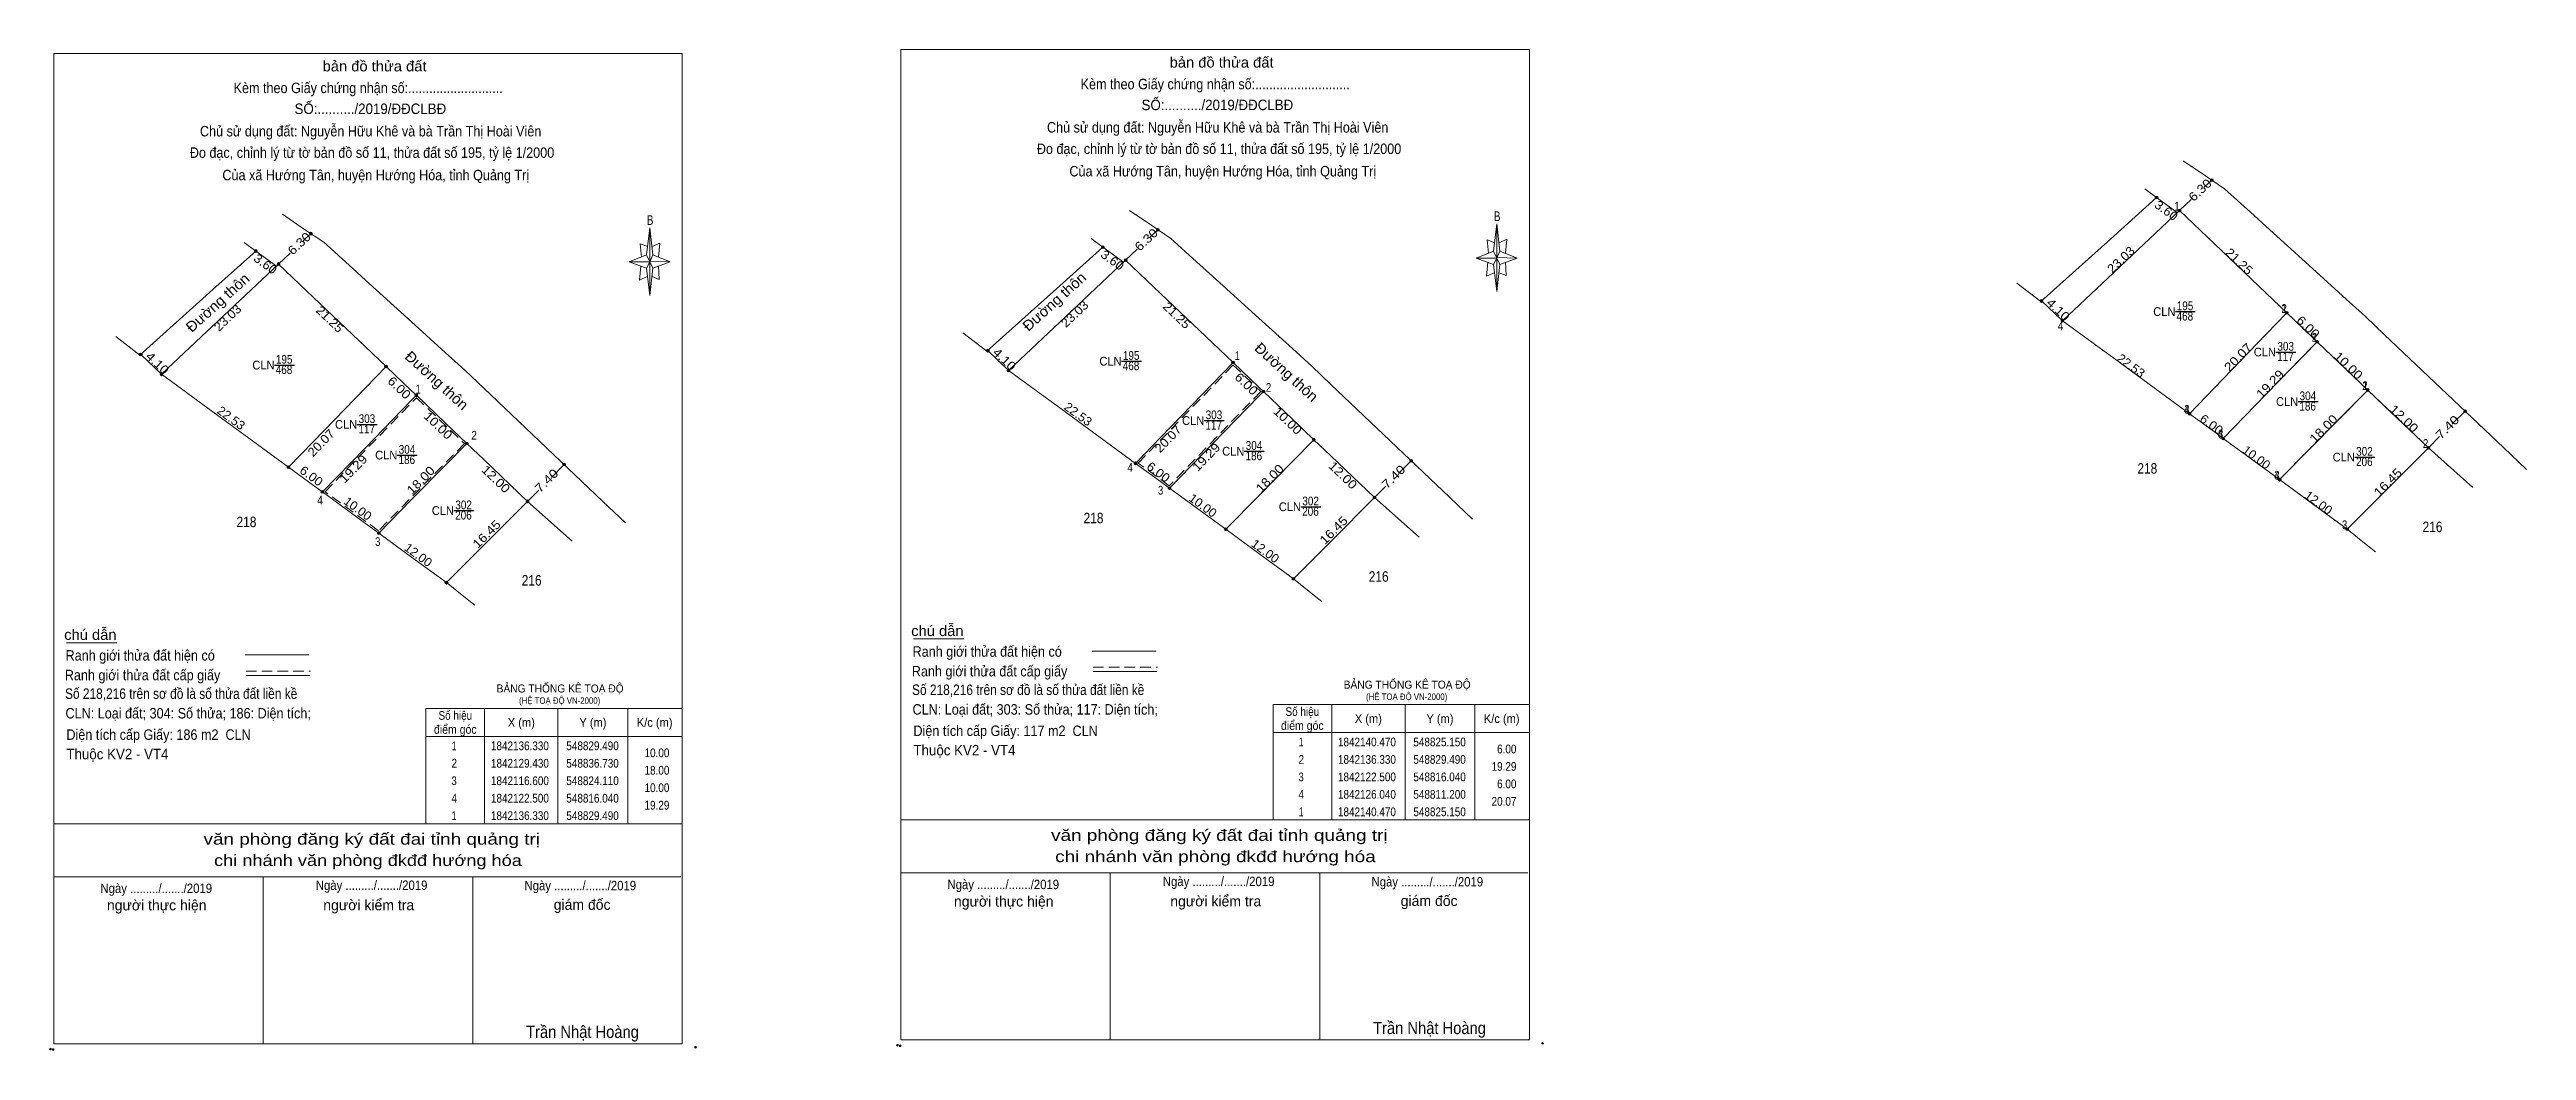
# Model space of a CAD drawing. Header units: metres. Extents: x 548201 to 548859, y 1842035 to 1842181.
# Drawn here: x 548504.8 to 548859.4, y 1842034.9 to 1842178.2 of the extents above; entities that cross this region are included whole.
import ezdxf
from ezdxf.enums import TextEntityAlignment as Align

# ---------------------------------------------------------------- set-up
doc = ezdxf.new("R2010")
doc.units = ezdxf.units.M
doc.header["$LTSCALE"] = 0.5
doc.header["$PDMODE"] = 32
doc.header["$PDSIZE"] = 0.25
doc.linetypes.add('MEDIUM_DASHED', pattern=[4.5, 3, -1.5])
for name, color, linetype, lineweight in [('1', 7, 'Continuous', 13), ('10', 7, 'Continuous', 13), ('13', 7, 'Continuous', 25), ('17', 7, 'Continuous', 13), ('23', 7, 'Continuous', 13), ('32', 7, 'Continuous', 13), ('5', 7, 'Continuous', 13), ('6', 7, 'Continuous', 13), ('63', 7, 'Continuous', 13)]:
    doc.layers.add(name, color=color, linetype=linetype, lineweight=lineweight)

msp = doc.modelspace()

# ---------------------------------------------------------------- texts
at = {"layer": '1'}
for s, height, rotation, width, p in [('Đường thôn', 1.5, 41.966, 1.05, (548529.3935, 1842141.3745)), ('Đường thôn', 1.5, 41.966, 1.05, (548649.1835, 1842141.5345)), ('4.10', 1.25, 316.378, 1.15, (548791.9888, 1842140.4892)), ('Đường thôn', 1.5, 317.808, 1.05, (548559.7613, 1842130.2383)), ('4.10', 1.25, 316.378, 1.15, (548641.1088, 1842133.3792)), ('Đường thôn', 1.5, 317.808, 1.05, (548681.4113, 1842131.4383)), ('4.10', 1.25, 316.378, 1.15, (548519.8388, 1842132.8292)), ('7.40', 1.25, 45.055, 1.2, (548848.5758, 1842123.6685)), ('7.40', 1.25, 45.055, 1.2, (548576.4258, 1842116.0085)), ('7.40', 1.25, 45.055, 1.2, (548697.6958, 1842116.5585))]:
    msp.add_text(s, height=height, rotation=rotation, dxfattribs=dict(at, width=width)).set_placement(p, align=Align.CENTER)
for s, height, width, p in [('BẢNG THỐNG KÊ TOẠ ĐỘ ', 1.15, 0.95, (548568.84, 1842086.12)), ('(HỆ TOẠ ĐỘ VN-2000)', 0.93, 0.9, (548572.04, 1842084.5)), ('BẢNG THỐNG KÊ TOẠ ĐỘ ', 1.15, 0.95, (548690.11, 1842086.67)), ('(HỆ TOẠ ĐỘ VN-2000)', 0.93, 0.9, (548693.31, 1842085.05))]:
    msp.add_text(s, height=height, dxfattribs=dict(at, width=width)).set_placement(p)
at = {"layer": '13', "width": 0.85}
for s, height, p in [('195', 1.25, (548810.565, 1842140.86)), ('468', 1.25, (548810.545, 1842139.38)), ('303', 1.25, (548824.975, 1842135.06)), ('468', 1.25, (548538.395, 1842131.72)), ('195', 1.25, (548538.415, 1842133.2)), ('468', 1.25, (548659.665, 1842132.27)), ('195', 1.25, (548659.685, 1842133.75)), ('117', 1.25, (548824.945, 1842133.58)), ('304', 1.25, (548828.15, 1842127.97)), ('303', 1.25, (548550.265, 1842124.7)), ('117', 1.25, (548550.235, 1842123.22)), ('303', 1.25, (548671.535, 1842125.25)), ('117', 1.25, (548671.505, 1842123.77)), ('186', 1.25, (548828.125, 1842126.49)), ('304', 1.25, (548556, 1842120.31)), ('304', 1.25, (548677.27, 1842120.86)), ('302', 1.25, (548836.255, 1842120.02)), ('186', 1.25, (548555.975, 1842118.83)), ('186', 1.25, (548677.245, 1842119.38)), ('218', 1.5, (548805.17, 1842117.46)), ('206', 1.25, (548836.235, 1842118.54)), ('302', 1.25, (548685.375, 1842112.91)), ('218', 1.5, (548533.02, 1842109.8)), ('206', 1.25, (548564.085, 1842110.88)), ('302', 1.25, (548564.105, 1842112.36)), ('218', 1.5, (548654.29, 1842110.35)), ('206', 1.25, (548685.355, 1842111.43)), ('216', 1.5, (548846, 1842109.09)), ('216', 1.5, (548695.12, 1842101.98)), ('216', 1.5, (548573.85, 1842101.43))]:
    msp.add_text(s, height=height, dxfattribs=at).set_placement(p, align=Align.CENTER)
at = {"layer": '13', "width": 0.95}
for p in [(548809.19, 1842140.04), (548823.59, 1842134.24), (548537.04, 1842132.38), (548658.31, 1842132.93), (548826.77, 1842127.15), (548548.88, 1842123.88), (548670.15, 1842124.43), (548675.89, 1842120.04), (548554.62, 1842119.49), (548834.88, 1842119.2), (548562.73, 1842111.54), (548684, 1842112.09)]:
    msp.add_text('CLN', height=1.25, dxfattribs=at).set_placement(p, align=Align.RIGHT)
at = {"layer": '5'}
for s, height, width, p in [('bản đồ thửa đất', 1.5, 1.05, (548551.36, 1842175.05)), ('Kèm theo Giấy chứng nhận số:...........................', 1.5, 0.9, (548671.71, 1842172.49)), ('bản đồ thửa đất', 1.5, 1.05, (548672.63, 1842175.6)), ('Kèm theo Giấy chứng nhận số:...........................', 1.5, 0.9, (548550.44, 1842171.94)), ('SỐ:........../2019/ĐĐCLBĐ', 1.5, 0.95, (548550.76, 1842168.95)), ('SỐ:........../2019/ĐĐCLBĐ', 1.5, 0.95, (548672.03, 1842169.5)), ('Chủ sử dụng đất: Nguyễn Hữu Khê và bà Trần Thị Hoài Viên', 1.5, 0.9, (548550.8, 1842165.74)), ('Chủ sử dụng đất: Nguyễn Hữu Khê và bà Trần Thị Hoài Viên', 1.5, 0.9, (548672.07, 1842166.29)), ('Đo đạc, chỉnh lý từ tờ bản đồ số 11, thửa đất số 195, tỷ lệ 1/2000 ', 1.5, 0.9, (548551.245, 1842162.67)), ('Đo đạc, chỉnh lý từ tờ bản đồ số 11, thửa đất số 195, tỷ lệ 1/2000 ', 1.5, 0.9, (548672.515, 1842163.22)), ('Của xã Hướng Tân, huyện Hướng Hóa, tỉnh Quảng Trị', 1.5, 0.9, (548551.53, 1842159.46)), ('Của xã Hướng Tân, huyện Hướng Hóa, tỉnh Quảng Trị', 1.5, 0.9, (548672.8, 1842160.01)), ('B', 1.378, 0.75, (548590.82, 1842153.07)), ('B', 1.378, 0.75, (548712.09, 1842153.62)), ('văn phòng đăng ký đất đai tỉnh quảng trị', 1.62, 1.25, (548550.96, 1842064.33)), ('văn phòng đăng ký đất đai tỉnh quảng trị', 1.62, 1.25, (548672.305, 1842064.88)), ('chi nhánh văn phòng đkđđ hướng hóa', 1.62, 1.2, (548550.415, 1842061.28)), ('chi nhánh văn phòng đkđđ hướng hóa', 1.62, 1.25, (548671.75, 1842061.83)), ('Ngày ........./......./2019', 1.35, 0.9, (548520.105, 1842057.41)), ('Ngày ........./......./2019', 1.35, 0.9, (548550.935, 1842057.85)), ('Ngày ........./......./2019', 1.35, 0.9, (548580.815, 1842057.8)), ('Ngày ........./......./2019', 1.35, 0.9, (548641.375, 1842057.96)), ('Ngày ........./......./2019', 1.35, 0.9, (548672.205, 1842058.4)), ('Ngày ........./......./2019', 1.35, 0.9, (548702.085, 1842058.35)), ('Trần Nhật Hoàng', 1.75, 0.9, (548581.125, 1842036.66)), ('Trần Nhật Hoàng', 1.75, 0.9, (548702.395, 1842037.21))]:
    msp.add_text(s, height=height, dxfattribs=dict(at, width=width)).set_placement(p, align=Align.CENTER)
for s, p in [('người thực hiện', (548641.44, 1842055.47)), ('người kiểm tra', (548671.795, 1842055.49)), ('giám đốc', (548702.345, 1842055.55)), ('người thực hiện', (548520.17, 1842054.92)), ('người kiểm tra', (548550.525, 1842054.94)), ('giám đốc', (548581.075, 1842055))]:
    msp.add_text(s, height=1.5, dxfattribs=at).set_placement(p, align=Align.CENTER)
at = {"layer": '6'}
for s, width, p in [('chú dẫn', 1.05, (548628.19, 1842094.2)), ('chú dẫn', 1.05, (548506.92, 1842093.65)), ('Ranh giới thửa đất hiện có ', 0.9, (548628.39, 1842091.24)), ('Ranh giới thửa đất cấp giấy', 0.9, (548507.01, 1842087.87)), ('Ranh giới thửa đất hiện có ', 0.9, (548507.12, 1842090.69)), ('Ranh giới thửa đất cấp giấy', 0.9, (548628.28, 1842088.42)), ('Số 218,216 trên sơ đồ là số thửa đất liền kề', 0.85, (548507.04, 1842085.21)), ('Số 218,216 trên sơ đồ là số thửa đất liền kề', 0.85, (548628.31, 1842085.76)), ('CLN: Loại đất; 304: Số thửa; 186: Diện tích;', 0.9, (548507.11, 1842082.4)), ('CLN: Loại đất; 303: Số thửa; 117: Diện tích;', 0.9, (548628.38, 1842082.95)), ('Diện tích cấp Giấy: 186 m2  CLN', 0.9, (548507.24, 1842079.34)), ('Thuộc KV2 - VT4', 0.95, (548628.51, 1842077.11)), ('Diện tích cấp Giấy: 117 m2  CLN', 0.9, (548628.51, 1842079.89)), ('Thuộc KV2 - VT4', 0.95, (548507.24, 1842076.56))]:
    msp.add_text(s, height=1.5, dxfattribs=dict(at, width=width)).set_placement(p)
at = {"layer": '63'}
for s, rotation, width, p in [('3.60', 323.788, 1.1, (548807.5108, 1842154.6311)), ('6.30', 43.276, 1.15, (548813.1516, 1842157.6067)), ('6.30', 43.276, 1.15, (548541.0016, 1842149.9467)), ('3.60', 323.788, 1.1, (548656.6308, 1842147.5211)), ('6.30', 43.276, 1.15, (548662.2716, 1842150.4967)), ('23.03', 43.293, 1.1, (548801.8164, 1842147.6465)), ('21.25', 316.373, 1.1, (548817.8838, 1842147.3969)), ('3.60', 323.788, 1.1, (548535.3609, 1842146.9711)), ('23.03', 43.293, 1.1, (548652.0214, 1842139.8618)), ('23.03', 43.293, 1.1, (548530.7514, 1842139.3118)), ('21.25', 316.373, 1.1, (548544.5189, 1842139.1221)), ('21.25', 316.373, 1.1, (548665.7888, 1842139.6721)), ('6.00', 316.351, 1.15, (548827.7586, 1842137.9881)), ('20.07', 45.969, 1.15, (548818.6082, 1842133.6956)), ('20.07', 45.969, 1.15, (548818.6082, 1842133.6956)), ('6.00', 316.351, 1.15, (548675.7386, 1842129.8481)), ('22.53', 323.827, 1.05, (548802.4661, 1842132.4194)), ('19.29', 45.798, 1.15, (548823.1917, 1842129.8593)), ('19.29', 45.798, 1.15, (548823.1917, 1842129.8593)), ('10.00', 316.377, 1.15, (548833.5338, 1842132.4781)), ('6.00', 316.351, 1.15, (548554.4686, 1842129.2981)), ('22.53', 323.827, 1.05, (548530.4561, 1842124.9194)), ('10.00', 316.377, 1.15, (548560.0288, 1842123.8933)), ('22.53', 323.827, 1.05, (548651.7261, 1842125.4694)), ('20.07', 45.969, 1.1, (548665.4234, 1842121.9906)), ('10.00', 316.377, 1.15, (548681.6588, 1842124.5833)), ('6.00', 323.818, 1.1, (548813.991, 1842124.0021)), ('18.00', 45.473, 1.15, (548830.8434, 1842123.4517)), ('18.00', 45.473, 1.15, (548830.8434, 1842123.4517)), ('12.00', 316.351, 1.15, (548841.4936, 1842124.8867)), ('20.07', 45.969, 1.1, (548544.1534, 1842121.4406)), ('19.29', 45.798, 1.15, (548670.8717, 1842119.3893)), ('10.00', 323.829, 1.05, (548820.4311, 1842119.2813)), ('6.00', 323.818, 1.1, (548541.941, 1842116.6221)), ('19.29', 45.798, 1.15, (548548.7617, 1842117.6993)), ('18.00', 45.473, 1.15, (548558.4135, 1842116.0718)), ('12.00', 316.351, 1.15, (548568.2986, 1842116.222)), ('6.00', 323.818, 1.1, (548663.211, 1842117.1721)), ('18.00', 45.473, 1.15, (548679.9634, 1842116.3417)), ('12.00', 316.351, 1.15, (548689.5686, 1842116.772)), ('16.45', 45.049, 1.15, (548840.0455, 1842115.7684)), ('10.00', 323.829, 1.05, (548548.5912, 1842111.9512)), ('10.00', 323.829, 1.05, (548669.5812, 1842112.3912)), ('12.00', 323.78, 1.05, (548829.3107, 1842112.7991)), ('16.45', 45.049, 1.15, (548567.8455, 1842108.3584)), ('16.45', 45.049, 1.15, (548689.1155, 1842108.9084)), ('12.00', 323.78, 1.05, (548557.2507, 1842105.3091)), ('12.00', 323.78, 1.05, (548678.5207, 1842105.8591))]:
    msp.add_text(s, height=1.25, rotation=rotation, dxfattribs=dict(at, width=width)).set_placement(p, align=Align.CENTER)
for s, width, p in [(' 1', 0.75, (548809.77, 1842155.13)), (' 4', 0.85, (548793.15, 1842137.99)), (' 2', 0.85, (548825.15, 1842140.47)), (' 1', 0.75, (548825.15, 1842140.47)), (' 2', 0.85, (548829.49, 1842136.33)), (' 1', 0.75, (548829.49, 1842136.33)), (' 1', 0.75, (548675.22, 1842133.72)), (' 1', 0.75, (548557.96, 1842128.93)), (' 2', 0.85, (548679.75, 1842129.17)), (' 2', 0.85, (548836.73, 1842129.43)), (' 1', 0.75, (548836.73, 1842129.43)), (' 4', 0.85, (548811.2, 1842126.04)), (' 3', 0.8, (548811.2, 1842126.04)), (' 2', 0.85, (548566, 1842122.32)), (' 4', 0.85, (548816.04, 1842122.5)), (' 3', 0.8, (548816.04, 1842122.5)), (' 2', 0.85, (548845.41, 1842121.15)), (' 4', 0.85, (548659.93, 1842117.72)), (' 4', 0.85, (548824.11, 1842116.6)), (' 3', 0.8, (548824.11, 1842116.6)), (' 4', 0.85, (548543.95, 1842113.04)), (' 3', 0.8, (548664.27, 1842114.45)), (' 3', 0.8, (548833.79, 1842109.51)), (' 3', 0.8, (548552.19, 1842107.1)), ('6.00', 0.85, (548714.84, 1842077.41)), ('10.00', 0.85, (548593.57, 1842076.86)), ('18.00', 0.85, (548593.57, 1842074.36)), ('19.29', 0.85, (548714.84, 1842074.91)), ('10.00', 0.85, (548593.57, 1842071.86)), ('6.00', 0.85, (548714.84, 1842072.41)), ('19.29', 0.85, (548593.57, 1842069.36)), ('20.07', 0.85, (548714.84, 1842069.91))]:
    msp.add_text(s, height=1.25, dxfattribs=dict(at, width=width)).set_placement(p, align=Align.RIGHT)
for s, width, p in [('Số hiệu', 0.85, (548562.92, 1842082.21)), ('X (m)', 0.95, (548572.37, 1842081.21)), ('Y (m)', 0.95, (548582.625, 1842081.21)), ('K/c (m)', 0.95, (548591.465, 1842081.21)), ('điểm góc', 0.9, (548684.19, 1842080.76)), ('Số hiệu', 0.85, (548684.19, 1842082.76)), ('X (m)', 0.95, (548693.64, 1842081.76)), ('Y (m)', 0.95, (548703.895, 1842081.76)), ('K/c (m)', 0.95, (548712.735, 1842081.76)), ('điểm góc', 0.9, (548562.92, 1842080.21)), (' 1', 0.75, (548562.57, 1842077.86)), ('1842136.330', 0.85, (548572.17, 1842077.86)), ('548829.490', 0.85, (548582.57, 1842077.86)), (' 1', 0.75, (548683.84, 1842078.41)), ('1842140.470', 0.85, (548693.44, 1842078.41)), ('548825.150', 0.85, (548703.84, 1842078.41)), (' 2', 0.85, (548562.575, 1842075.36)), ('1842129.430', 0.85, (548572.17, 1842075.36)), ('548836.730', 0.85, (548582.57, 1842075.36)), (' 2', 0.85, (548683.845, 1842075.91)), ('1842136.330', 0.85, (548693.44, 1842075.91)), ('548829.490', 0.85, (548703.84, 1842075.91)), (' 4', 0.85, (548562.57, 1842070.36)), (' 3', 0.8, (548562.565, 1842072.86)), ('1842116.600', 0.85, (548572.17, 1842072.86)), ('1842122.500', 0.85, (548572.17, 1842070.36)), ('548824.110', 0.85, (548582.57, 1842072.86)), ('548816.040', 0.85, (548582.57, 1842070.36)), (' 4', 0.85, (548683.84, 1842070.91)), (' 3', 0.8, (548683.835, 1842073.41)), ('1842122.500', 0.85, (548693.44, 1842073.41)), ('1842126.040', 0.85, (548693.44, 1842070.91)), ('548816.040', 0.85, (548703.84, 1842073.41)), ('548811.200', 0.85, (548703.84, 1842070.91)), (' 1', 0.75, (548562.57, 1842067.86)), ('1842136.330', 0.85, (548572.17, 1842067.86)), ('548829.490', 0.85, (548582.57, 1842067.86)), (' 1', 0.75, (548683.84, 1842068.41)), ('1842140.470', 0.85, (548693.44, 1842068.41)), ('548825.150', 0.85, (548703.84, 1842068.41))]:
    msp.add_text(s, height=1.25, dxfattribs=dict(at, width=width)).set_placement(p, align=Align.CENTER)

# ---------------------------------------------------------------- hatches: boundary and pattern name
at = {"layer": '1'}
for points in [[(548806.7, 1842156.99, 1), (548806.3, 1842156.99, 1)], [(548814.59, 1842159.48, 1), (548814.19, 1842159.48, 1)], [(548809.97, 1842155.13, 1), (548809.57, 1842155.13, 1)], [(548809.97, 1842155.13, 1), (548809.57, 1842155.13, 1)], [(548534.55, 1842149.33, 1), (548534.15, 1842149.33, 1)], [(548542.44, 1842151.82, 1), (548542.04, 1842151.82, 1)], [(548655.82, 1842149.88, 1), (548655.42, 1842149.88, 1)], [(548663.71, 1842152.37, 1), (548663.31, 1842152.37, 1)], [(548537.82, 1842147.47, 1), (548537.42, 1842147.47, 1)], [(548537.82, 1842147.47, 1), (548537.42, 1842147.47, 1)], [(548659.09, 1842148.02, 1), (548658.69, 1842148.02, 1)], [(548659.09, 1842148.02, 1), (548658.69, 1842148.02, 1)], [(548790.23, 1842142.18, 1), (548789.83, 1842142.18, 1)], [(548793.21, 1842139.34, 1), (548792.81, 1842139.34, 1)], [(548825.35, 1842140.47, 1), (548824.95, 1842140.47, 1)], [(548639.35, 1842135.07, 1), (548638.95, 1842135.07, 1)], [(548829.69, 1842136.33, 1), (548829.29, 1842136.33, 1)], [(548518.08, 1842134.52, 1), (548517.68, 1842134.52, 1)], [(548521.06, 1842131.68, 1), (548520.66, 1842131.68, 1)], [(548553.2, 1842132.81, 1), (548552.8, 1842132.81, 1)], [(548642.33, 1842132.23, 1), (548641.93, 1842132.23, 1)], [(548674.47, 1842133.36, 1), (548674.07, 1842133.36, 1)], [(548557.54, 1842128.67, 1), (548557.14, 1842128.67, 1)], [(548678.81, 1842129.22, 1), (548678.41, 1842129.22, 1)], [(548836.93, 1842129.43, 1), (548836.53, 1842129.43, 1)], [(548811.4, 1842126.04, 1), (548811, 1842126.04, 1)], [(548850.86, 1842126.41, 1), (548850.46, 1842126.41, 1)], [(548564.78, 1842121.77, 1), (548564.38, 1842121.77, 1)], [(548686.05, 1842122.32, 1), (548685.65, 1842122.32, 1)], [(548816.24, 1842122.5, 1), (548815.84, 1842122.5, 1)], [(548845.61, 1842121.15, 1), (548845.21, 1842121.15, 1)], [(548539.25, 1842118.38, 1), (548538.85, 1842118.38, 1)], [(548578.71, 1842118.75, 1), (548578.31, 1842118.75, 1)], [(548660.52, 1842118.93, 1), (548660.12, 1842118.93, 1)], [(548699.98, 1842119.3, 1), (548699.58, 1842119.3, 1)], [(548544.09, 1842114.84, 1), (548543.69, 1842114.84, 1)], [(548665.36, 1842115.39, 1), (548664.96, 1842115.39, 1)], [(548694.73, 1842114.04, 1), (548694.33, 1842114.04, 1)], [(548824.31, 1842116.6, 1), (548823.91, 1842116.6, 1)], [(548573.46, 1842113.49, 1), (548573.06, 1842113.49, 1)], [(548552.16, 1842108.94, 1), (548551.76, 1842108.94, 1)], [(548673.43, 1842109.49, 1), (548673.03, 1842109.49, 1)], [(548833.99, 1842109.51, 1), (548833.59, 1842109.51, 1)], [(548561.84, 1842101.85, 1), (548561.44, 1842101.85, 1)], [(548683.11, 1842102.4, 1), (548682.71, 1842102.4, 1)]]:
    msp.add_hatch(color=256, dxfattribs=at).paths.add_polyline_path(points)

# ---------------------------------------------------------------- linework, layer by layer
for p, q in [((548814.78, 1842150.35), (548822.2, 1842143.28)), ((548790.03, 1842142.18), (548793.01, 1842139.34)), ((548639.15, 1842135.07), (548642.13, 1842132.23)), ((548814.78, 1842129.74), (548822.2, 1842137.42)), ((548822.2, 1842137.42), (548814.78, 1842129.74)), ((548517.88, 1842134.52), (548520.86, 1842131.68)), ((548850.66, 1842126.41), (548848.82, 1842124.57)), ((548847.02, 1842122.76), (548845.41, 1842121.15)), ((548578.51, 1842118.75), (548576.67, 1842116.91)), ((548699.78, 1842119.3), (548697.94, 1842117.46)), ((548574.87, 1842115.1), (548573.26, 1842113.49)), ((548696.14, 1842115.65), (548694.53, 1842114.04))]:
    msp.add_line(p, q, dxfattribs=at)
for points in [[(548800.35, 1842146.26), (548809.77, 1842155.13), (548814.78, 1842150.35)], [(548800.35, 1842133.97), (548793.01, 1842139.34), (548800.35, 1842146.26)], [(548822.2, 1842143.28), (548825.15, 1842140.47), (548822.2, 1842137.42)], [(548822.2, 1842137.42), (548825.15, 1842140.47), (548829.49, 1842136.33), (548822.2, 1842128.83)], [(548822.2, 1842128.83), (548829.49, 1842136.33), (548836.73, 1842129.43), (548824.11, 1842116.6), (548822.2, 1842118)], [(548814.78, 1842129.74), (548811.2, 1842126.04), (548800.35, 1842133.97)], [(548814.78, 1842123.42), (548811.2, 1842126.04), (548814.78, 1842129.74)], [(548822.2, 1842128.83), (548816.04, 1842122.5), (548814.78, 1842123.42)], [(548822.2, 1842118), (548816.04, 1842122.5), (548822.2, 1842128.83)]]:
    msp.add_lwpolyline(points, dxfattribs=at)
at = {"layer": '1', "linetype": 'MEDIUM_DASHED'}
for points in [[(548674.28, 1842133.01), (548678.25, 1842129.21), (548665.13, 1842115.72), (548660.7, 1842118.96)], [(548557.35, 1842128.32), (548564.22, 1842121.76), (548551.93, 1842109.27), (548544.27, 1842114.87)]]:
    msp.add_lwpolyline(points, close=True, dxfattribs=at)
at = {"layer": '1'}
msp.add_lwpolyline([(548836.73, 1842129.43), (548845.41, 1842121.15), (548833.79, 1842109.51), (548824.11, 1842116.6)], close=True, dxfattribs=at)
for centre in [(548806.5, 1842156.99), (548814.39, 1842159.48), (548809.77, 1842155.13), (548809.77, 1842155.13), (548534.35, 1842149.33), (548542.24, 1842151.82), (548655.62, 1842149.88), (548663.51, 1842152.37), (548537.62, 1842147.47), (548537.62, 1842147.47), (548658.89, 1842148.02), (548658.89, 1842148.02), (548790.03, 1842142.18), (548793.01, 1842139.34), (548825.15, 1842140.47), (548639.15, 1842135.07), (548829.49, 1842136.33), (548517.88, 1842134.52), (548520.86, 1842131.68), (548553, 1842132.81), (548642.13, 1842132.23), (548674.27, 1842133.36), (548557.34, 1842128.67), (548678.61, 1842129.22), (548836.73, 1842129.43), (548811.2, 1842126.04), (548850.66, 1842126.41), (548564.58, 1842121.77), (548685.85, 1842122.32), (548816.04, 1842122.5), (548845.41, 1842121.15), (548539.05, 1842118.38), (548578.51, 1842118.75), (548660.32, 1842118.93), (548699.78, 1842119.3), (548543.89, 1842114.84), (548665.16, 1842115.39), (548694.53, 1842114.04), (548824.11, 1842116.6), (548573.26, 1842113.49), (548551.96, 1842108.94), (548673.23, 1842109.49), (548833.79, 1842109.51), (548561.64, 1842101.85), (548682.91, 1842102.4)]:
    msp.add_circle(centre, 0.2, dxfattribs=at)
at = {"layer": '10'}
for p, q in [((548810.31, 1842162.26), (548813.5, 1842160.08)), ((548816.24, 1842158.24), (548813.5, 1842160.08)), ((548804.82, 1842158.22), (548806.5, 1842156.99)), ((548820.4, 1842154.47), (548816.24, 1842158.24)), ((548538.16, 1842154.6), (548541.35, 1842152.42)), ((548659.43, 1842155.15), (548662.62, 1842152.97)), ((548665.36, 1842151.13), (548662.62, 1842152.97)), ((548809.77, 1842155.13), (548800.35, 1842146.26)), ((548814.78, 1842150.35), (548809.77, 1842155.13)), ((548822.2, 1842152.84), (548820.4, 1842154.47)), ((548828.82, 1842146.83), (548822.2, 1842152.84)), ((548532.67, 1842150.56), (548534.35, 1842149.33)), ((548544.09, 1842150.58), (548541.35, 1842152.42)), ((548548.25, 1842146.81), (548544.09, 1842150.58)), ((548653.94, 1842151.11), (548655.62, 1842149.88)), ((548669.52, 1842147.36), (548665.36, 1842151.13)), ((548822.2, 1842143.28), (548814.78, 1842150.35)), ((548537.62, 1842147.47), (548528.2, 1842138.6)), ((548542.63, 1842142.69), (548537.62, 1842147.47)), ((548550.05, 1842145.18), (548548.25, 1842146.81)), ((548658.89, 1842148.02), (548649.47, 1842139.15)), ((548663.9, 1842143.24), (548658.89, 1842148.02)), ((548671.32, 1842145.73), (548669.52, 1842147.36)), ((548677.94, 1842139.72), (548671.32, 1842145.73)), ((548550.05, 1842135.62), (548542.63, 1842142.69)), ((548556.67, 1842139.17), (548550.05, 1842145.18)), ((548671.32, 1842136.17), (548663.9, 1842143.24)), ((548825.15, 1842140.47), (548822.2, 1842143.28)), ((548553, 1842132.81), (548550.05, 1842135.62)), ((548674.27, 1842133.36), (548671.32, 1842136.17)), ((548800.35, 1842133.97), (548811.2, 1842126.04)), ((548528.2, 1842126.31), (548539.05, 1842118.38)), ((548649.47, 1842126.86), (548660.32, 1842118.93)), ((548839.14, 1842114.87), (548845.41, 1842121.15)), ((548688.26, 1842107.76), (548694.53, 1842114.04)), ((548824.11, 1842116.6), (548825.2, 1842115.8)), ((548825.2, 1842115.8), (548828.82, 1842113.15)), ((548833.79, 1842109.51), (548839.14, 1842114.87)), ((548566.99, 1842107.21), (548573.26, 1842113.49)), ((548828.82, 1842113.15), (548833.79, 1842109.51)), ((548551.96, 1842108.94), (548553.05, 1842108.14)), ((548553.05, 1842108.14), (548556.67, 1842105.49)), ((548561.64, 1842101.85), (548566.99, 1842107.21)), ((548673.23, 1842109.49), (548674.32, 1842108.69)), ((548674.32, 1842108.69), (548677.94, 1842106.04)), ((548682.91, 1842102.4), (548688.26, 1842107.76)), ((548556.67, 1842105.49), (548561.64, 1842101.85)), ((548677.94, 1842106.04), (548682.91, 1842102.4))]:
    msp.add_line(p, q, dxfattribs=at)
for points in [[(548786.48, 1842144.74), (548789.92, 1842142.08), (548800.35, 1842151.46), (548806.5, 1842156.99)], [(548514.33, 1842137.08), (548517.77, 1842134.42), (548528.2, 1842143.8), (548534.35, 1842149.33)], [(548635.6, 1842137.63), (548639.04, 1842134.97), (548649.47, 1842144.35), (548655.62, 1842149.88)], [(548800.35, 1842146.26), (548793.01, 1842139.34), (548800.35, 1842133.97)], [(548836.42, 1842139.94), (548833.64, 1842142.46), (548828.82, 1842146.83)], [(548528.2, 1842138.6), (548520.86, 1842131.68), (548528.2, 1842126.31)], [(548564.27, 1842132.28), (548561.49, 1842134.8), (548556.67, 1842139.17)], [(548649.47, 1842139.15), (548642.13, 1842132.23), (548649.47, 1842126.86)], [(548685.54, 1842132.83), (548682.76, 1842135.35), (548677.94, 1842139.72)], [(548829.49, 1842136.33), (548828.82, 1842136.97), (548825.15, 1842140.47)], [(548836.73, 1842129.43), (548833.64, 1842132.37), (548829.49, 1842136.33)], [(548557.34, 1842128.67), (548556.67, 1842129.31), (548553, 1842132.81)], [(548678.61, 1842129.22), (548677.94, 1842129.86), (548674.27, 1842133.36)], [(548564.58, 1842121.77), (548561.49, 1842124.71), (548557.34, 1842128.67)], [(548685.85, 1842122.32), (548682.76, 1842125.26), (548678.61, 1842129.22)], [(548845.41, 1842121.15), (548839.14, 1842127.13), (548836.73, 1842129.43)], [(548811.2, 1842126.04), (548814.78, 1842123.42), (548816.04, 1842122.5)], [(548573.26, 1842113.49), (548566.99, 1842119.47), (548564.58, 1842121.77)], [(548694.53, 1842114.04), (548688.26, 1842120.02), (548685.85, 1842122.32)], [(548816.04, 1842122.5), (548822.2, 1842118), (548824.11, 1842116.6)], [(548539.05, 1842118.38), (548542.63, 1842115.76), (548543.89, 1842114.84)], [(548660.32, 1842118.93), (548663.9, 1842116.31), (548665.16, 1842115.39)], [(548543.89, 1842114.84), (548550.05, 1842110.34), (548551.96, 1842108.94)], [(548665.16, 1842115.39), (548671.32, 1842110.89), (548673.23, 1842109.49)], [(548837.85, 1842106.26), (548836.75, 1842107.14), (548833.79, 1842109.51)], [(548565.7, 1842098.6), (548564.6, 1842099.48), (548561.64, 1842101.85)], [(548686.97, 1842099.15), (548685.87, 1842100.03), (548682.91, 1842102.4)]]:
    msp.add_lwpolyline(points, dxfattribs=at)
at = {"layer": '13'}
for p, q in [((548809.18, 1842140.66), (548812.04, 1842140.66)), ((548537.03, 1842133), (548539.89, 1842133)), ((548658.3, 1842133.55), (548661.16, 1842133.55)), ((548823.58, 1842134.86), (548826.44, 1842134.86)), ((548548.87, 1842124.5), (548551.73, 1842124.5)), ((548670.14, 1842125.05), (548673, 1842125.05)), ((548826.76, 1842127.77), (548829.62, 1842127.77)), ((548554.61, 1842120.11), (548557.47, 1842120.11)), ((548675.88, 1842120.66), (548678.74, 1842120.66)), ((548834.87, 1842119.82), (548837.73, 1842119.82)), ((548562.72, 1842112.16), (548565.58, 1842112.16)), ((548683.99, 1842112.71), (548686.85, 1842112.71))]:
    msp.add_line(p, q, dxfattribs=at)
at = {"layer": '17'}
for p, q in [((548507.23, 1842093.24), (548514.47, 1842093.24)), ((548628.5, 1842093.79), (548635.74, 1842093.79))]:
    msp.add_line(p, q, dxfattribs=at)
at = {"layer": '23'}
for p, q in [((548810.31, 1842162.26), (548813.5, 1842160.08)), ((548816.24, 1842158.24), (548813.5, 1842160.08)), ((548804.82, 1842158.22), (548806.5, 1842156.99)), ((548820.4, 1842154.47), (548816.24, 1842158.24)), ((548538.16, 1842154.6), (548541.35, 1842152.42)), ((548659.43, 1842155.15), (548662.62, 1842152.97)), ((548665.36, 1842151.13), (548662.62, 1842152.97)), ((548822.2, 1842152.84), (548820.4, 1842154.47)), ((548828.82, 1842146.83), (548822.2, 1842152.84)), ((548532.67, 1842150.56), (548534.35, 1842149.33)), ((548544.09, 1842150.58), (548541.35, 1842152.42)), ((548548.25, 1842146.81), (548544.09, 1842150.58)), ((548653.94, 1842151.11), (548655.62, 1842149.88)), ((548669.52, 1842147.36), (548665.36, 1842151.13)), ((548550.05, 1842145.18), (548548.25, 1842146.81)), ((548671.32, 1842145.73), (548669.52, 1842147.36)), ((548677.94, 1842139.72), (548671.32, 1842145.73)), ((548556.67, 1842139.17), (548550.05, 1842145.18)), ((548836.42, 1842139.94), (548839.14, 1842137.35)), ((548839.14, 1842137.35), (548856.15, 1842121.19)), ((548564.27, 1842132.28), (548566.99, 1842129.69)), ((548685.54, 1842132.83), (548688.26, 1842130.24)), ((548566.99, 1842129.69), (548584, 1842113.53)), ((548688.26, 1842130.24), (548705.27, 1842114.08)), ((548851.79, 1842115.45), (548845.41, 1842121.15)), ((548856.15, 1842121.19), (548859.45, 1842118.05)), ((548700.91, 1842108.34), (548694.53, 1842114.04)), ((548705.27, 1842114.08), (548708.57, 1842110.94)), ((548579.64, 1842107.79), (548573.26, 1842113.49)), ((548584, 1842113.53), (548587.3, 1842110.39))]:
    msp.add_line(p, q, dxfattribs=at)
for points in [[(548836.42, 1842139.94), (548833.64, 1842142.46), (548828.82, 1842146.83)], [(548564.27, 1842132.28), (548561.49, 1842134.8), (548556.67, 1842139.17)], [(548685.54, 1842132.83), (548682.76, 1842135.35), (548677.94, 1842139.72)]]:
    msp.add_lwpolyline(points, dxfattribs=at)
at = {"layer": '32'}
for p, q in [((548825.15, 1842140.47), (548822.2, 1842137.42)), ((548822.2, 1842137.42), (548814.78, 1842129.74)), ((548828.82, 1842135.64), (548822.2, 1842128.83)), ((548829.49, 1842136.33), (548828.82, 1842135.64)), ((548553, 1842132.81), (548550.05, 1842129.76)), ((548674.27, 1842133.36), (548671.32, 1842130.31)), ((548550.05, 1842129.76), (548542.63, 1842122.08)), ((548556.67, 1842127.98), (548550.05, 1842121.17)), ((548557.34, 1842128.67), (548556.67, 1842127.98)), ((548671.32, 1842130.31), (548663.9, 1842122.63)), ((548677.94, 1842128.53), (548671.32, 1842121.72)), ((548678.61, 1842129.22), (548677.94, 1842128.53)), ((548814.78, 1842129.74), (548811.2, 1842126.04)), ((548822.2, 1842128.83), (548816.04, 1842122.5)), ((548542.63, 1842122.08), (548539.05, 1842118.38)), ((548550.05, 1842121.17), (548543.89, 1842114.84)), ((548663.9, 1842122.63), (548660.32, 1842118.93)), ((548671.32, 1842121.72), (548665.16, 1842115.39)), ((548828.82, 1842121.39), (548824.11, 1842116.6)), ((548677.94, 1842114.28), (548673.23, 1842109.49)), ((548556.67, 1842113.73), (548551.96, 1842108.94))]:
    msp.add_line(p, q, dxfattribs=at)
for points in [[(548836.73, 1842129.43), (548833.64, 1842126.29), (548828.82, 1842121.39)], [(548564.58, 1842121.77), (548561.49, 1842118.63), (548556.67, 1842113.73)], [(548685.85, 1842122.32), (548682.76, 1842119.18), (548677.94, 1842114.28)]]:
    msp.add_lwpolyline(points, dxfattribs=at)
at = {"layer": '5'}
for p, q in [((548711.56, 1842149.32), (548712.06, 1842153.22)), ((548590.29, 1842148.77), (548590.79, 1842152.67)), ((548712.46, 1842149.32), (548714.96, 1842148.32)), ((548590.29, 1842146.87), (548587.79, 1842147.77)), ((548591.19, 1842146.87), (548590.79, 1842142.97)), ((548592.09, 1842145.27), (548591.09, 1842145.67)), ((548591.19, 1842148.77), (548593.69, 1842147.77)), ((548591.99, 1842147.17), (548592.09, 1842145.27)), ((548711.56, 1842147.42), (548709.06, 1842148.32)), ((548712.46, 1842147.42), (548712.06, 1842143.52)), ((548713.36, 1842145.82), (548712.36, 1842146.22)), ((548713.26, 1842147.72), (548713.36, 1842145.82)), ((548626.69, 1842067.88), (548716.69, 1842067.88)), ((548505.42, 1842067.33), (548595.42, 1842067.33)), ((548505.42, 1842059.73), (548595.22, 1842059.73)), ((548505.42, 1842059.73), (548595.22, 1842059.73)), ((548505.42, 1842059.73), (548595.22, 1842059.73)), ((548535.42, 1842035.83), (548535.42, 1842059.73)), ((548565.42, 1842035.83), (548565.42, 1842059.73)), ((548626.69, 1842060.28), (548716.49, 1842060.28)), ((548626.69, 1842060.28), (548716.49, 1842060.28)), ((548626.69, 1842060.28), (548716.49, 1842060.28)), ((548656.69, 1842036.38), (548656.69, 1842060.28)), ((548686.69, 1842036.38), (548686.69, 1842060.28))]:
    msp.add_line(p, q, dxfattribs=at)
for points in [[(548505.42, 1842177.63), (548595.42, 1842177.63), (548595.42, 1842035.83), (548505.42, 1842035.83)], [(548626.69, 1842178.18), (548716.69, 1842178.18), (548716.69, 1842036.38), (548626.69, 1842036.38)], [(548712.06, 1842153.22), (548712.46, 1842149.32), (548712.06, 1842148.32)], [(548590.79, 1842152.67), (548591.19, 1842148.77), (548590.79, 1842147.77)], [(548712.06, 1842148.32), (548709.06, 1842148.32), (548711.56, 1842149.32), (548712.46, 1842147.42), (548714.96, 1842148.32), (548712.06, 1842148.42)], [(548590.79, 1842147.77), (548587.79, 1842147.77), (548590.29, 1842148.77), (548591.19, 1842146.87), (548593.69, 1842147.77), (548590.79, 1842147.87)], [(548590.79, 1842147.77), (548590.79, 1842142.97), (548590.29, 1842146.87)], [(548712.06, 1842148.32), (548712.06, 1842143.52), (548711.56, 1842147.42)]]:
    msp.add_lwpolyline(points, close=True, dxfattribs=at)
for points in [[(548590.49, 1842149.97), (548589.39, 1842150.37), (548589.59, 1842148.47)], [(548591.09, 1842149.97), (548592.19, 1842150.47), (548591.99, 1842148.47)], [(548712.06, 1842148.32), (548711.56, 1842149.32), (548709.06, 1842148.32)], [(548711.76, 1842150.52), (548710.66, 1842150.92), (548710.86, 1842149.02)], [(548712.36, 1842150.52), (548713.46, 1842151.02), (548713.26, 1842149.02)], [(548590.79, 1842147.77), (548590.29, 1842148.77), (548587.79, 1842147.77)], [(548589.49, 1842147.17), (548589.29, 1842145.17), (548590.39, 1842145.67)], [(548590.79, 1842147.77), (548591.19, 1842146.87), (548593.69, 1842147.77)], [(548710.76, 1842147.72), (548710.56, 1842145.72), (548711.66, 1842146.22)], [(548712.06, 1842148.32), (548712.46, 1842147.42), (548714.96, 1842148.32)], [(548595.42, 1842035.83), (548505.42, 1842035.83), (548505.42, 1842059.73)], [(548716.69, 1842036.38), (548626.69, 1842036.38), (548626.69, 1842060.28)]]:
    msp.add_lwpolyline(points, dxfattribs=at)
for p in [(548626.22, 1842035.61), (548504.95, 1842035.06), (548505.35, 1842034.99), (548626.62, 1842035.54)]:
    msp.add_point(p, dxfattribs=at)
at = {"layer": '6'}
for p, q in [((548532.83, 1842091.5), (548541.97, 1842091.5)), ((548654.1, 1842092.05), (548663.24, 1842092.05)), ((548654.24, 1842089.12), (548663.38, 1842089.12)), ((548532.97, 1842088.57), (548542.11, 1842088.57))]:
    msp.add_line(p, q, dxfattribs=at)
at = {"layer": '6', "linetype": 'MEDIUM_DASHED'}
for p, q in [((548532.97, 1842089.19), (548542.17, 1842089.19)), ((548654.24, 1842089.74), (548663.44, 1842089.74))]:
    msp.add_line(p, q, dxfattribs=at)
at = {"layer": '6'}
for p in [(548718.59, 1842035.88), (548597.32, 1842035.33)]:
    msp.add_point(p, dxfattribs=at)
at = {"layer": '63'}
for p, q in [((548809.45, 1842154.83), (548806.5, 1842156.99)), ((548811.44, 1842156.7), (548809.77, 1842155.13)), ((548814.39, 1842159.48), (548813.3, 1842158.45)), ((548537.3, 1842147.17), (548534.35, 1842149.33)), ((548542.24, 1842151.82), (548541.15, 1842150.79)), ((548658.57, 1842147.72), (548655.62, 1842149.88)), ((548660.56, 1842149.59), (548658.89, 1842148.02)), ((548663.51, 1842152.37), (548662.42, 1842151.34)), ((548539.29, 1842149.04), (548537.62, 1842147.47)), ((548567.12, 1842083.83), (548567.12, 1842067.33)), ((548577.62, 1842083.83), (548577.62, 1842067.33)), ((548587.62, 1842083.83), (548587.62, 1842067.33)), ((548688.39, 1842084.38), (548688.39, 1842067.88)), ((548698.89, 1842084.38), (548698.89, 1842067.88)), ((548708.89, 1842084.38), (548708.89, 1842067.88)), ((548558.72, 1842079.83), (548595.42, 1842079.83)), ((548679.99, 1842080.38), (548716.69, 1842080.38))]:
    msp.add_line(p, q, dxfattribs=at)
for points in [[(548558.72, 1842083.83), (548595.42, 1842083.83), (548595.42, 1842067.33), (548558.72, 1842067.33)], [(548679.99, 1842084.38), (548716.69, 1842084.38), (548716.69, 1842067.88), (548679.99, 1842067.88)]]:
    msp.add_lwpolyline(points, close=True, dxfattribs=at)

msp.set_redraw_order([(e.dxf.handle, doc.entitydb.next_handle()) for e in msp.query("TEXT MTEXT ATTDEF DIMENSION ARC_DIMENSION")])  # texts and dimensions are drawn at this point

doc.saveas('drawing.dxf')
